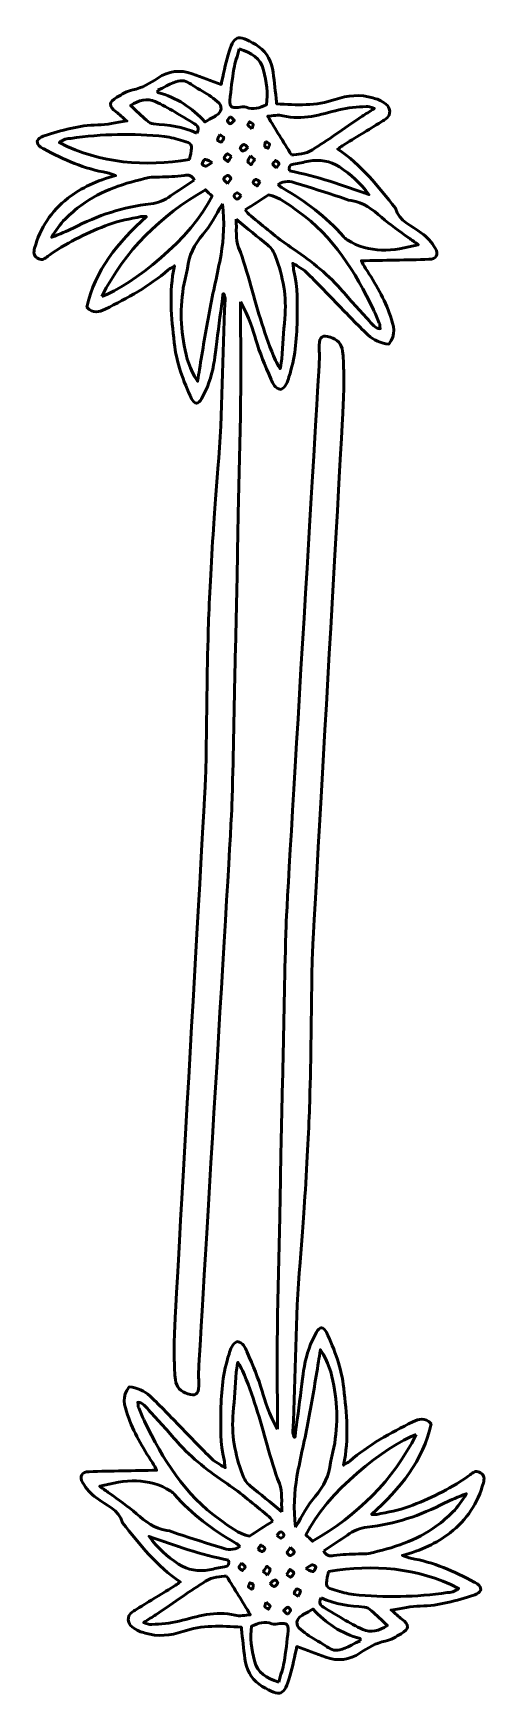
# Model space of a CAD drawing. Header units: centimetres. Extents: x -8.1 to 8.1, y -29.8 to 29.8.
import ezdxf

# ---------------------------------------------------------------- set-up
doc = ezdxf.new("R2010")
doc.units = ezdxf.units.CM
doc.header["$MEASUREMENT"] = 0
doc.layers.add('Layer 1', color=7, linetype='Continuous')

msp = doc.modelspace()

# ---------------------------------------------------------------- linework, layer by layer
at = {"layer": 'Layer 1', "lineweight": 53}
for points, knots in [([(-0.66116, 20.19698), (-0.66013, 18.95926), (-0.64694, 17.72143), (-0.66133, 16.48389), (-0.66133, 16.48389), (-0.67682, 15.14622), (-0.71954, 13.80891), (-0.74755, 12.47139), (-0.74755, 12.47139), (-0.76568, 11.60458), (-0.77655, 10.73763), (-0.79461, 9.87082), (-0.79461, 9.87082), (-0.81472, 8.90576), (-0.84019, 7.94084), (-0.86175, 6.97582), (-0.86175, 6.97582), (-0.89766, 5.36677), (-0.92415, 3.75746), (-0.97086, 2.14869), (-0.97086, 2.14869), (-0.99495, 1.3203), (-2.12293, -17.22498), (-2.1624, -18.05299), (-2.1624, -18.05299), (-2.17182, -18.25033), (-2.15951, -18.44859), (-2.15986, -18.64646), (-2.15986, -18.64646), (-2.16043, -18.94347), (-2.27776, -19.02288), (-2.55744, -18.92925), (-2.55744, -18.92925), (-2.80234, -18.84727), (-2.96924, -18.69539), (-2.99817, -18.43279), (-2.99817, -18.43279), (-3.02367, -18.20115), (-3.03256, -17.96716), (-3.03754, -17.73393), (-3.03754, -17.73393), (-3.04361, -17.44977), (-3.04269, -17.16522), (-3.03644, -16.88102), (-3.03644, -16.88102), (-3.01679, -15.98973), (-1.92163, 2.6194), (-1.90569, 3.51077), (-1.90569, 3.51077), (-1.87813, 5.04655), (-1.87097, 6.58286), (-1.82942, 8.11822), (-1.82942, 8.11822), (-1.80461, 9.03424), (-1.76105, 10.0149), (-1.67677, 11.38392), (-1.67677, 11.38392), (-1.59672, 12.68398), (-1.55668, 13.33404), (-1.47628, 14.22361), (-1.47628, 14.22361), (-1.29425, 16.23712), (-1.32671, 18.26443), (-1.2178, 20.2832), (-1.2178, 20.2832), (-1.2171, 20.29667), (-1.21424, 20.34296), (-1.23167, 20.39842), (-1.23167, 20.39842), (-1.24126, 20.42907), (-1.25679, 20.46047), (-1.28095, 20.49314), (-1.28095, 20.49314), (-1.32815, 20.29121), (-1.58603, 18.13517), (-1.62646, 17.9319), (-1.62646, 17.9319), (-1.71162, 17.50384), (-1.84349, 17.09268), (-2.06422, 16.71489), (-2.06422, 16.71489), (-2.10299, 16.64856), (-2.1824, 16.56143), (-2.24058, 16.56326), (-2.24058, 16.56326), (-2.30203, 16.56513), (-2.38441, 16.65065), (-2.41665, 16.71898), (-2.41665, 16.71898), (-2.71909, 17.35952), (-2.95735, 18.01533), (-3.03997, 18.7308), (-3.03997, 18.7308), (-3.1439, 19.63035), (-3.24046, 20.52439), (-3.0338, 21.48684), (-3.0338, 21.48684), (-3.14394, 21.41629), (-3.20451, 21.3875), (-3.25294, 21.34492), (-3.25294, 21.34492), (-3.92978, 20.75003), (-4.71761, 20.33273), (-5.51608, 19.93412), (-5.51608, 19.93412), (-5.73181, 19.82646), (-5.96055, 19.75548), (-6.17391, 20.00454), (-6.17391, 20.00454), (-5.88428, 21.32516), (-5.07465, 22.31883), (-4.03597, 23.24847), (-4.03597, 23.24847), (-4.14935, 23.25168), (-4.19126, 23.26135), (-4.22887, 23.2526), (-4.22887, 23.2526), (-4.61477, 23.16278), (-5.01489, 23.1092), (-5.38217, 22.96967), (-5.38217, 22.96967), (-6.11062, 22.69292), (-6.8166, 22.35997), (-7.45925, 21.90943), (-7.45925, 21.90943), (-7.50995, 21.87387), (-7.56138, 21.83877), (-7.60859, 21.79891), (-7.60859, 21.79891), (-7.71389, 21.70994), (-7.82417, 21.68239), (-7.94923, 21.75696), (-7.94923, 21.75696), (-8.09824, 21.84579), (-8.08399, 21.98048), (-8.04779, 22.11729), (-8.04779, 22.11729), (-7.85415, 22.84969), (-7.4553, 23.44292), (-6.85368, 23.90647), (-6.85368, 23.90647), (-6.36564, 24.28246), (-5.82416, 24.54394), (-5.14299, 24.71716), (-5.14299, 24.71716), (-5.29539, 24.77177), (-5.36386, 24.80838), (-5.43639, 24.82045), (-5.43639, 24.82045), (-6.25487, 24.95641), (-6.99966, 25.28746), (-7.72289, 25.67664), (-7.72289, 25.67664), (-7.76649, 25.70014), (-7.81217, 25.72208), (-7.85038, 25.75284), (-7.85038, 25.75284), (-8.00087, 25.87406), (-7.98659, 25.99947), (-7.81249, 26.09782), (-7.81249, 26.09782), (-7.78035, 26.11599), (-7.74546, 26.13074), (-7.71015, 26.1415), (-7.71015, 26.1415), (-7.08182, 26.33334), (-6.45631, 26.52419), (-5.78709, 26.53407), (-5.78709, 26.53407), (-5.45929, 26.53894), (-5.13258, 26.61916), (-4.74022, 26.6744), (-4.74022, 26.6744), (-4.8916, 26.80271), (-5.00434, 26.90805), (-5.12697, 27.00023), (-5.12697, 27.00023), (-5.39843, 27.20431), (-5.3978, 27.34913), (-5.09949, 27.52206), (-5.09949, 27.52206), (-4.91798, 27.62726), (-4.72988, 27.74769), (-4.52993, 27.78844), (-4.52993, 27.78844), (-4.19035, 27.85765), (-3.90714, 28.02568), (-3.63172, 28.21015), (-3.63172, 28.21015), (-3.23971, 28.47272), (-2.83, 28.51707), (-2.39382, 28.36379), (-2.39382, 28.36379), (-2.04718, 28.24197), (-1.70393, 28.11035), (-1.35701, 27.98229), (-1.35701, 27.98229), (-1.2776, 28.32999), (-1.21502, 28.69568), (-1.10908, 29.04839), (-1.10908, 29.04839), (-0.90496, 29.72815), (-0.78519, 29.81621), (-0.11858, 29.40959), (-0.11858, 29.40959), (0.20029, 29.21511), (0.41485, 28.92054), (0.48209, 28.54991), (0.48209, 28.54991), (0.54591, 28.19816), (0.57304, 27.83973), (0.61512, 27.4841), (0.61512, 27.4841), (0.62204, 27.42557), (0.62303, 27.36634), (0.62786, 27.29), (0.62786, 27.29), (1.34915, 27.238), (2.04789, 27.20971), (2.73412, 27.44356), (2.73412, 27.44356), (3.17583, 27.59409), (3.62943, 27.63798), (4.08663, 27.4992), (4.08663, 27.4992), (4.15775, 27.47764), (4.23191, 27.46141), (4.29802, 27.42907), (4.29802, 27.42907), (4.47638, 27.34179), (4.67143, 27.25903), (4.68858, 27.02379), (4.68858, 27.02379), (4.70403, 26.81139), (4.52517, 26.73162), (4.38156, 26.64177), (4.38156, 26.64177), (3.92055, 26.35341), (3.45481, 26.07267), (2.99147, 25.78805), (2.99147, 25.78805), (2.93993, 25.75637), (2.89223, 25.71834), (2.82439, 25.67022), (2.82439, 25.67022), (3.67268, 25.1014), (4.27766, 24.32141), (4.89516, 23.55352), (4.89516, 23.55352), (5.02657, 23.06281), (5.4872, 22.92579), (5.83454, 22.66089), (5.83454, 22.66089), (6.02561, 22.51519), (6.19737, 22.32321), (6.32321, 22.11849), (6.32321, 22.11849), (6.4615, 21.89345), (6.35648, 21.72585), (6.09433, 21.71773), (6.09433, 21.71773), (5.29331, 21.6929), (4.49187, 21.68147), (3.67028, 21.66443), (3.67028, 21.66443), (3.71071, 21.59282), (3.76225, 21.4897), (3.82434, 21.39339), (3.82434, 21.39339), (4.17402, 20.85117), (4.50242, 20.29794), (4.71659, 19.68524), (4.71659, 19.68524), (4.83283, 19.35271), (4.92727, 19.01994), (4.66205, 18.68166), (4.66205, 18.68166), (4.37076, 18.70406), (4.11034, 18.81847), (3.90291, 19.01528), (3.90291, 19.01528), (3.52649, 19.37243), (3.17001, 19.75057), (2.80661, 20.12134), (2.80661, 20.12134), (2.43457, 20.50086), (2.07026, 20.88825), (1.68958, 21.25888), (1.68958, 21.25888), (1.56932, 21.376), (1.40739, 21.45022), (1.2128, 21.57803), (1.2128, 21.57803), (1.23136, 21.44645), (1.23601, 21.36954), (1.25358, 21.29571), (1.25358, 21.29571), (1.39272, 20.71017), (1.37666, 20.11482), (1.36767, 19.52014), (1.36767, 19.52014), (1.3573, 18.8361), (1.28946, 18.15986), (1.07363, 17.5056), (1.07363, 17.5056), (1.01584, 17.33041), (0.97379, 17.14432), (0.78096, 17.05546), (0.78096, 17.05546), (0.57307, 17.08862), (0.49962, 17.26353), (0.43644, 17.41515), (0.43644, 17.41515), (0.20766, 17.96411), (0.02108, 18.34285), (-0.11086, 18.83483), (-0.11086, 18.83483), (-0.20068, 19.1699), (-0.35967, 19.6434), (-0.66116, 20.19698)], [0, 0, 0, 0, 0.01234568, 0.01234568, 0.01234568, 0.01234568, 0.02469136, 0.02469136, 0.02469136, 0.02469136, 0.03703704, 0.03703704, 0.03703704, 0.03703704, 0.04938272, 0.04938272, 0.04938272, 0.04938272, 0.0617284, 0.0617284, 0.0617284, 0.0617284, 0.07407407, 0.07407407, 0.07407407, 0.07407407, 0.08641975, 0.08641975, 0.08641975, 0.08641975, 0.09876543, 0.09876543, 0.09876543, 0.09876543, 0.11111111, 0.11111111, 0.11111111, 0.11111111, 0.12345679, 0.12345679, 0.12345679, 0.12345679, 0.13580247, 0.13580247, 0.13580247, 0.13580247, 0.14814815, 0.14814815, 0.14814815, 0.14814815, 0.16049383, 0.16049383, 0.16049383, 0.16049383, 0.17283951, 0.17283951, 0.17283951, 0.17283951, 0.18518519, 0.18518519, 0.18518519, 0.18518519, 0.19753086, 0.19753086, 0.19753086, 0.19753086, 0.20987654, 0.20987654, 0.20987654, 0.20987654, 0.22222222, 0.22222222, 0.22222222, 0.22222222, 0.2345679, 0.2345679, 0.2345679, 0.2345679, 0.24691358, 0.24691358, 0.24691358, 0.24691358, 0.25925926, 0.25925926, 0.25925926, 0.25925926, 0.27160494, 0.27160494, 0.27160494, 0.27160494, 0.28395062, 0.28395062, 0.28395062, 0.28395062, 0.2962963, 0.2962963, 0.2962963, 0.2962963, 0.30864198, 0.30864198, 0.30864198, 0.30864198, 0.32098765, 0.32098765, 0.32098765, 0.32098765, 0.33333333, 0.33333333, 0.33333333, 0.33333333, 0.34567901, 0.34567901, 0.34567901, 0.34567901, 0.35802469, 0.35802469, 0.35802469, 0.35802469, 0.37037037, 0.37037037, 0.37037037, 0.37037037, 0.38271605, 0.38271605, 0.38271605, 0.38271605, 0.39506173, 0.39506173, 0.39506173, 0.39506173, 0.40740741, 0.40740741, 0.40740741, 0.40740741, 0.41975309, 0.41975309, 0.41975309, 0.41975309, 0.43209877, 0.43209877, 0.43209877, 0.43209877, 0.44444444, 0.44444444, 0.44444444, 0.44444444, 0.45679012, 0.45679012, 0.45679012, 0.45679012, 0.4691358, 0.4691358, 0.4691358, 0.4691358, 0.48148148, 0.48148148, 0.48148148, 0.48148148, 0.49382716, 0.49382716, 0.49382716, 0.49382716, 0.50617284, 0.50617284, 0.50617284, 0.50617284, 0.51851852, 0.51851852, 0.51851852, 0.51851852, 0.5308642, 0.5308642, 0.5308642, 0.5308642, 0.54320988, 0.54320988, 0.54320988, 0.54320988, 0.55555556, 0.55555556, 0.55555556, 0.55555556, 0.56790123, 0.56790123, 0.56790123, 0.56790123, 0.58024691, 0.58024691, 0.58024691, 0.58024691, 0.59259259, 0.59259259, 0.59259259, 0.59259259, 0.60493827, 0.60493827, 0.60493827, 0.60493827, 0.61728395, 0.61728395, 0.61728395, 0.61728395, 0.62962963, 0.62962963, 0.62962963, 0.62962963, 0.64197531, 0.64197531, 0.64197531, 0.64197531, 0.65432099, 0.65432099, 0.65432099, 0.65432099, 0.66666667, 0.66666667, 0.66666667, 0.66666667, 0.67901235, 0.67901235, 0.67901235, 0.67901235, 0.69135802, 0.69135802, 0.69135802, 0.69135802, 0.7037037, 0.7037037, 0.7037037, 0.7037037, 0.71604938, 0.71604938, 0.71604938, 0.71604938, 0.72839506, 0.72839506, 0.72839506, 0.72839506, 0.74074074, 0.74074074, 0.74074074, 0.74074074, 0.75308642, 0.75308642, 0.75308642, 0.75308642, 0.7654321, 0.7654321, 0.7654321, 0.7654321, 0.77777778, 0.77777778, 0.77777778, 0.77777778, 0.79012346, 0.79012346, 0.79012346, 0.79012346, 0.80246914, 0.80246914, 0.80246914, 0.80246914, 0.81481481, 0.81481481, 0.81481481, 0.81481481, 0.82716049, 0.82716049, 0.82716049, 0.82716049, 0.83950617, 0.83950617, 0.83950617, 0.83950617, 0.85185185, 0.85185185, 0.85185185, 0.85185185, 0.86419753, 0.86419753, 0.86419753, 0.86419753, 0.87654321, 0.87654321, 0.87654321, 0.87654321, 0.88888889, 0.88888889, 0.88888889, 0.88888889, 0.90123457, 0.90123457, 0.90123457, 0.90123457, 0.91358025, 0.91358025, 0.91358025, 0.91358025, 0.92592593, 0.92592593, 0.92592593, 0.92592593, 0.9382716, 0.9382716, 0.9382716, 0.9382716, 0.95061728, 0.95061728, 0.95061728, 0.95061728, 0.96296296, 0.96296296, 0.96296296, 0.96296296, 0.97530864, 0.97530864, 0.97530864, 0.97530864, 1, 1, 1, 1]), ([(-0.70723, 29.25614), (-0.77821, 28.9972), (-0.85857, 28.77505), (-0.89748, 28.54585), (-0.89748, 28.54585), (-0.9613, 28.17004), (-1.01284, 27.79077), (-1.04096, 27.41083), (-1.04096, 27.41083), (-1.05828, 27.17655), (-0.99651, 27.14254), (-0.75111, 27.15785), (-0.75111, 27.15785), (-0.65272, 27.16395), (-0.54022, 27.20131), (-0.45838, 27.16688), (-0.45838, 27.16688), (-0.20106, 27.05868), (0.01911, 27.14903), (0.26676, 27.2477), (0.26676, 27.2477), (0.3304, 27.67262), (0.26884, 28.08421), (0.16671, 28.49206), (0.16671, 28.49206), (0.05763, 28.92759), (-0.26192, 29.13019), (-0.70723, 29.25614)], [0, 0, 0, 0, 0.125, 0.125, 0.125, 0.125, 0.25, 0.25, 0.25, 0.25, 0.375, 0.375, 0.375, 0.375, 0.5, 0.5, 0.5, 0.5, 0.625, 0.625, 0.625, 0.625, 0.75, 0.75, 0.75, 0.75, 1, 1, 1, 1]), ([(-3.62414, 27.7786), (-3.62675, 27.75129), (-3.62936, 27.72399), (-3.63197, 27.69668), (-3.63197, 27.69668), (-2.95446, 27.51525), (-2.39379, 27.14575), (-1.93765, 26.64043), (-1.93765, 26.64043), (-1.7783, 26.73173), (-1.65825, 26.79562), (-1.54328, 26.86751), (-1.54328, 26.86751), (-1.32163, 27.00605), (-1.29259, 27.20406), (-1.49625, 27.37414), (-1.49625, 27.37414), (-1.6846, 27.53144), (-1.89595, 27.66564), (-2.11051, 27.78632), (-2.11051, 27.78632), (-2.65407, 28.09201), (-2.65753, 28.31429), (-3.45978, 27.85589), (-3.45978, 27.85589), (-3.51217, 27.82594), (-3.56924, 27.80417), (-3.62414, 27.7786)], [0, 0, 0, 0, 0.125, 0.125, 0.125, 0.125, 0.25, 0.25, 0.25, 0.25, 0.375, 0.375, 0.375, 0.375, 0.5, 0.5, 0.5, 0.5, 0.625, 0.625, 0.625, 0.625, 0.75, 0.75, 0.75, 0.75, 1, 1, 1, 1]), ([(-2.22834, 26.23735), (-2.10719, 26.45903), (-2.2525, 26.53488), (-2.3395, 26.58762), (-2.3395, 26.58762), (-2.79296, 26.86219), (-3.2449, 27.14459), (-3.72203, 27.37266), (-3.72203, 27.37266), (-4.0063, 27.50851), (-4.31025, 27.42028), (-4.60475, 27.23391), (-4.60475, 27.23391), (-4.39411, 27.03381), (-4.22058, 26.85891), (-4.03502, 26.6979), (-4.03502, 26.6979), (-3.96471, 26.6369), (-3.86928, 26.57661), (-3.78091, 26.56931), (-3.78091, 26.56931), (-3.25227, 26.52574), (-2.72653, 26.47544), (-2.22834, 26.23735)], [0, 0, 0, 0, 0.14285714, 0.14285714, 0.14285714, 0.14285714, 0.28571429, 0.28571429, 0.28571429, 0.28571429, 0.42857143, 0.42857143, 0.42857143, 0.42857143, 0.57142857, 0.57142857, 0.57142857, 0.57142857, 0.71428571, 0.71428571, 0.71428571, 0.71428571, 1, 1, 1, 1]), ([(-1.02861, 26.83876), (-1.07616, 26.77233), (-1.13434, 26.72665), (-1.13215, 26.68403), (-1.13215, 26.68403), (-1.13003, 26.64308), (-1.04501, 26.5661), (-1.03189, 26.57294), (-1.03189, 26.57294), (-0.97566, 26.6023), (-0.93248, 26.65673), (-0.88454, 26.70203), (-0.88454, 26.70203), (-0.92507, 26.74048), (-0.96557, 26.7789), (-1.02861, 26.83876)], [0, 0, 0, 0, 0.2, 0.2, 0.2, 0.2, 0.4, 0.4, 0.4, 0.4, 0.6, 0.6, 0.6, 0.6, 1, 1, 1, 1]), ([(1.16415, 25.45686), (1.3852, 25.46921), (1.66824, 25.48625), (1.91843, 25.64419), (1.91843, 25.64419), (2.19017, 25.81571), (2.45765, 25.99414), (2.72403, 26.17392), (2.72403, 26.17392), (3.05162, 26.39507), (3.3754, 26.6218), (3.70239, 26.84384), (3.70239, 26.84384), (3.82752, 26.92879), (3.95699, 27.00732), (4.14251, 27.12589), (4.14251, 27.12589), (3.99195, 27.16498), (3.92065, 27.20385), (3.85373, 27.1974), (3.85373, 27.1974), (3.52356, 27.16554), (3.18504, 27.15796), (2.86715, 27.07452), (2.86715, 27.07452), (2.2065, 26.9011), (1.56043, 26.68721), (0.86055, 26.86233), (0.86055, 26.86233), (0.69298, 26.90424), (0.50238, 26.85435), (0.30549, 26.84596), (0.30549, 26.84596), (0.5978, 26.37306), (0.86736, 25.93703), (1.16415, 25.45686)], [0, 0, 0, 0, 0.1, 0.1, 0.1, 0.1, 0.2, 0.2, 0.2, 0.2, 0.3, 0.3, 0.3, 0.3, 0.4, 0.4, 0.4, 0.4, 0.5, 0.5, 0.5, 0.5, 0.6, 0.6, 0.6, 0.6, 0.7, 0.7, 0.7, 0.7, 0.8, 0.8, 0.8, 0.8, 1, 1, 1, 1]), ([(-2.49821, 25.29314), (-2.4732, 25.40137), (-2.46089, 25.4491), (-2.45122, 25.49736), (-2.45122, 25.49736), (-2.38296, 25.83835), (-2.39516, 25.86809), (-2.73697, 25.96807), (-2.73697, 25.96807), (-2.95008, 26.03041), (-3.16768, 26.09045), (-3.38735, 26.11518), (-3.38735, 26.11518), (-4.51127, 26.24176), (-5.63398, 26.20888), (-6.75299, 26.05263), (-6.75299, 26.05263), (-6.87541, 26.03556), (-7.01426, 26.03739), (-7.16073, 25.90305), (-7.16073, 25.90305), (-5.65247, 25.12814), (-4.10783, 25.04573), (-2.49821, 25.29314)], [0, 0, 0, 0, 0.14285714, 0.14285714, 0.14285714, 0.14285714, 0.28571429, 0.28571429, 0.28571429, 0.28571429, 0.42857143, 0.42857143, 0.42857143, 0.42857143, 0.57142857, 0.57142857, 0.57142857, 0.57142857, 0.71428571, 0.71428571, 0.71428571, 0.71428571, 1, 1, 1, 1]), ([(-0.25497, 26.3973), (-0.22936, 26.47441), (-0.1926, 26.53033), (-0.20727, 26.55291), (-0.20727, 26.55291), (-0.23415, 26.59429), (-0.29134, 26.61602), (-0.3359, 26.64593), (-0.3359, 26.64593), (-0.36017, 26.60702), (-0.41308, 26.55509), (-0.40261, 26.53195), (-0.40261, 26.53195), (-0.38225, 26.48708), (-0.32619, 26.4584), (-0.25497, 26.3973)], [0, 0, 0, 0, 0.2, 0.2, 0.2, 0.2, 0.4, 0.4, 0.4, 0.4, 0.6, 0.6, 0.6, 0.6, 1, 1, 1, 1]), ([(-1.40996, 26.18859), (-1.4457, 26.10043), (-1.48592, 26.04282), (-1.48429, 25.98638), (-1.48429, 25.98638), (-1.48355, 25.96123), (-1.37497, 25.90704), (-1.35662, 25.92083), (-1.35662, 25.92083), (-1.31016, 25.95583), (-1.2715, 26.01933), (-1.26222, 26.07666), (-1.26222, 26.07666), (-1.25844, 26.09997), (-1.33898, 26.13691), (-1.40996, 26.18859)], [0, 0, 0, 0, 0.2, 0.2, 0.2, 0.2, 0.4, 0.4, 0.4, 0.4, 0.6, 0.6, 0.6, 0.6, 1, 1, 1, 1]), ([(-0.39114, 25.72219), (-0.46011, 25.77701), (-0.51578, 25.84717), (-0.54308, 25.83747), (-0.54308, 25.83747), (-0.59674, 25.81846), (-0.64994, 25.76106), (-0.67153, 25.70691), (-0.67153, 25.70691), (-0.68021, 25.68507), (-0.59769, 25.59233), (-0.57003, 25.59794), (-0.57003, 25.59794), (-0.51398, 25.60926), (-0.46702, 25.66563), (-0.39114, 25.72219)], [0, 0, 0, 0, 0.2, 0.2, 0.2, 0.2, 0.4, 0.4, 0.4, 0.4, 0.6, 0.6, 0.6, 0.6, 1, 1, 1, 1]), ([(0.23575, 25.94327), (0.22195, 25.85321), (0.19874, 25.79694), (0.2119, 25.75111), (0.2119, 25.75111), (0.21945, 25.72465), (0.2857, 25.71506), (0.32556, 25.69784), (0.32556, 25.69784), (0.34391, 25.74713), (0.3777, 25.79747), (0.37446, 25.8453), (0.37446, 25.8453), (0.37269, 25.87176), (0.30888, 25.89399), (0.23575, 25.94327)], [0, 0, 0, 0, 0.2, 0.2, 0.2, 0.2, 0.4, 0.4, 0.4, 0.4, 0.6, 0.6, 0.6, 0.6, 1, 1, 1, 1]), ([(-1.68185, 25.19157), (-1.85337, 25.26389), (-1.92558, 25.31392), (-1.94453, 25.2985), (-1.94453, 25.2985), (-1.99187, 25.25991), (-2.02792, 25.19429), (-2.04034, 25.13375), (-2.04034, 25.13375), (-2.04422, 25.11488), (-1.95179, 25.04764), (-1.91419, 25.05526), (-1.91419, 25.05526), (-1.84924, 25.06849), (-1.79269, 25.12296), (-1.68185, 25.19157)], [0, 0, 0, 0, 0.2, 0.2, 0.2, 0.2, 0.4, 0.4, 0.4, 0.4, 0.6, 0.6, 0.6, 0.6, 1, 1, 1, 1]), ([(-0.9849, 25.40655), (-1.05182, 25.44716), (-1.11825, 25.50808), (-1.13815, 25.49549), (-1.13815, 25.49549), (-1.18934, 25.46311), (-1.25107, 25.39699), (-1.24924, 25.34651), (-1.24924, 25.34651), (-1.24765, 25.30354), (-1.16337, 25.26361), (-1.11571, 25.22233), (-1.11571, 25.22233), (-1.07712, 25.2767), (-1.03849, 25.3311), (-0.9849, 25.40655)], [0, 0, 0, 0, 0.2, 0.2, 0.2, 0.2, 0.4, 0.4, 0.4, 0.4, 0.6, 0.6, 0.6, 0.6, 1, 1, 1, 1]), ([(-0.31021, 25.42381), (-0.35159, 25.33741), (-0.40119, 25.27913), (-0.39908, 25.22279), (-0.39908, 25.22279), (-0.39763, 25.18339), (-0.32549, 25.14663), (-0.28488, 25.1087), (-0.28488, 25.1087), (-0.24206, 25.17065), (-0.18868, 25.22872), (-0.16363, 25.29719), (-0.16363, 25.29719), (-0.15721, 25.31476), (-0.24026, 25.36503), (-0.31021, 25.42381)], [0, 0, 0, 0, 0.2, 0.2, 0.2, 0.2, 0.4, 0.4, 0.4, 0.4, 0.6, 0.6, 0.6, 0.6, 1, 1, 1, 1]), ([(0.62006, 24.98051), (0.66733, 25.05653), (0.72519, 25.10881), (0.71732, 25.14783), (0.71732, 25.14783), (0.70861, 25.19111), (0.63982, 25.22223), (0.5972, 25.25867), (0.5972, 25.25867), (0.56288, 25.21546), (0.50238, 25.17256), (0.50185, 25.12895), (0.50185, 25.12895), (0.50135, 25.08803), (0.56429, 25.04637), (0.62006, 24.98051)], [0, 0, 0, 0, 0.2, 0.2, 0.2, 0.2, 0.4, 0.4, 0.4, 0.4, 0.6, 0.6, 0.6, 0.6, 1, 1, 1, 1]), ([(1.09123, 24.88307), (2.0904, 24.70615), (3.0095, 24.35743), (3.94125, 24.04028), (3.94125, 24.04028), (3.64531, 24.43733), (3.29324, 24.76496), (2.88659, 25.02665), (2.88659, 25.02665), (2.55198, 25.24198), (2.17616, 25.30806), (1.78176, 25.23549), (1.78176, 25.23549), (1.60064, 25.20219), (1.42256, 25.14917), (1.24046, 25.12504), (1.24046, 25.12504), (1.08386, 25.10429), (1.06283, 25.02079), (1.09123, 24.88307)], [0, 0, 0, 0, 0.16666667, 0.16666667, 0.16666667, 0.16666667, 0.33333333, 0.33333333, 0.33333333, 0.33333333, 0.5, 0.5, 0.5, 0.5, 0.66666667, 0.66666667, 0.66666667, 0.66666667, 1, 1, 1, 1]), ([(-2.32059, 24.55008), (-2.3982, 24.72538), (-2.50975, 24.75293), (-2.68589, 24.72576), (-2.68589, 24.72576), (-2.97788, 24.68075), (-3.27669, 24.67952), (-3.57274, 24.66191), (-3.57274, 24.66191), (-3.696, 24.65461), (-3.82367, 24.67133), (-3.94238, 24.64533), (-3.94238, 24.64533), (-4.8063, 24.45628), (-5.6427, 24.1949), (-6.36748, 23.66221), (-6.36748, 23.66221), (-6.78146, 23.3579), (-7.15837, 23.01867), (-7.43255, 22.50789), (-7.43255, 22.50789), (-7.1414, 22.63203), (-6.89654, 22.71811), (-6.66871, 22.83682), (-6.66871, 22.83682), (-5.79182, 23.29359), (-4.86821, 23.59405), (-3.88449, 23.70567), (-3.88449, 23.70567), (-3.62096, 23.73555), (-3.38629, 23.82996), (-3.16877, 23.98818), (-3.16877, 23.98818), (-2.89939, 24.18407), (-2.61364, 24.3575), (-2.32059, 24.55008)], [0, 0, 0, 0, 0.1, 0.1, 0.1, 0.1, 0.2, 0.2, 0.2, 0.2, 0.3, 0.3, 0.3, 0.3, 0.4, 0.4, 0.4, 0.4, 0.5, 0.5, 0.5, 0.5, 0.6, 0.6, 0.6, 0.6, 0.7, 0.7, 0.7, 0.7, 0.8, 0.8, 0.8, 0.8, 1, 1, 1, 1]), ([(-1.12936, 24.42396), (-1.07542, 24.50704), (-1.01863, 24.55897), (-1.01333, 24.61573), (-1.01333, 24.61573), (-1.01005, 24.65094), (-1.09525, 24.73201), (-1.12252, 24.72467), (-1.12252, 24.72467), (-1.18013, 24.70922), (-1.26038, 24.65359), (-1.26631, 24.60624), (-1.26631, 24.60624), (-1.27199, 24.56123), (-1.19487, 24.50581), (-1.12936, 24.42396)], [0, 0, 0, 0, 0.2, 0.2, 0.2, 0.2, 0.4, 0.4, 0.4, 0.4, 0.6, 0.6, 0.6, 0.6, 1, 1, 1, 1]), ([(0.04235, 24.49949), (-0.02644, 24.53816), (-0.08073, 24.59241), (-0.11516, 24.5819), (-0.11516, 24.5819), (-0.15746, 24.56895), (-0.2198, 24.48048), (-0.20921, 24.46238), (-0.20921, 24.46238), (-0.18011, 24.41282), (-0.11731, 24.38304), (-0.06789, 24.34543), (-0.06789, 24.34543), (-0.03642, 24.38939), (-0.00499, 24.43331), (0.04235, 24.49949)], [0, 0, 0, 0, 0.2, 0.2, 0.2, 0.2, 0.4, 0.4, 0.4, 0.4, 0.6, 0.6, 0.6, 0.6, 1, 1, 1, 1]), ([(0.67372, 24.38502), (0.75666, 24.32984), (0.80513, 24.29396), (0.85685, 24.26373), (0.85685, 24.26373), (1.66298, 23.79203), (2.41235, 23.24942), (3.02675, 22.5366), (3.02675, 22.5366), (3.06633, 22.49071), (3.11311, 22.4476), (3.16426, 22.41556), (3.16426, 22.41556), (3.96295, 21.91536), (4.80104, 22.00228), (5.71393, 22.24246), (5.71393, 22.24246), (5.56812, 22.34557), (5.46822, 22.41309), (5.37163, 22.48513), (5.37163, 22.48513), (5.04453, 22.72897), (4.70579, 22.95934), (4.39577, 23.22339), (4.39577, 23.22339), (4.07125, 23.49983), (3.75368, 23.76582), (3.3083, 23.82114), (3.3083, 23.82114), (3.17562, 23.83761), (3.04922, 23.90326), (2.91936, 23.94468), (2.91936, 23.94468), (2.38857, 24.11391), (1.85909, 24.28754), (1.32586, 24.44873), (1.32586, 24.44873), (1.12722, 24.50877), (0.91809, 24.56162), (0.67372, 24.38502)], [0, 0, 0, 0, 0.09090909, 0.09090909, 0.09090909, 0.09090909, 0.18181818, 0.18181818, 0.18181818, 0.18181818, 0.27272727, 0.27272727, 0.27272727, 0.27272727, 0.36363636, 0.36363636, 0.36363636, 0.36363636, 0.45454545, 0.45454545, 0.45454545, 0.45454545, 0.54545455, 0.54545455, 0.54545455, 0.54545455, 0.63636364, 0.63636364, 0.63636364, 0.63636364, 0.72727273, 0.72727273, 0.72727273, 0.72727273, 0.81818182, 0.81818182, 0.81818182, 0.81818182, 1, 1, 1, 1]), ([(-5.6409, 20.38815), (-4.58267, 20.7586), (-2.38127, 22.49353), (-1.68523, 23.9837), (-1.68523, 23.9837), (-1.75424, 24.05037), (-1.82952, 24.12322), (-1.9217, 24.21237), (-1.9217, 24.21237), (-3.53351, 23.27479), (-4.80143, 22.04081), (-5.6409, 20.38815)], [0, 0, 0, 0, 0.25, 0.25, 0.25, 0.25, 0.5, 0.5, 0.5, 0.5, 1, 1, 1, 1]), ([(-0.63512, 24.00642), (-0.70917, 24.05122), (-0.76237, 24.1083), (-0.79927, 24.0992), (-0.79927, 24.0992), (-0.84195, 24.08868), (-0.89872, 24.01841), (-0.89649, 23.97692), (-0.89649, 23.97692), (-0.89448, 23.93911), (-0.82121, 23.8768), (-0.78022, 23.87747), (-0.78022, 23.87747), (-0.73993, 23.87815), (-0.7007, 23.94447), (-0.63512, 24.00642)], [0, 0, 0, 0, 0.2, 0.2, 0.2, 0.2, 0.4, 0.4, 0.4, 0.4, 0.6, 0.6, 0.6, 0.6, 1, 1, 1, 1]), ([(-0.49482, 23.48833), (-0.42935, 23.41636), (-0.37237, 23.33441), (-0.29758, 23.27468), (-0.29758, 23.27468), (0.17574, 22.89658), (0.63132, 22.49067), (1.13438, 22.15673), (1.13438, 22.15673), (1.78917, 21.72211), (2.3987, 21.24487), (2.92211, 20.65873), (2.92211, 20.65873), (3.26854, 20.27075), (3.61261, 19.88054), (3.96556, 19.49862), (3.96556, 19.49862), (4.06603, 19.38989), (4.15324, 19.24416), (4.34691, 19.23298), (4.34691, 19.23298), (4.33552, 19.31405), (4.33827, 19.37864), (4.31643, 19.43343), (4.31643, 19.43343), (4.25237, 19.59415), (4.18298, 19.75311), (4.10773, 19.9089), (4.10773, 19.9089), (3.44994, 21.27076), (2.67016, 22.53925), (1.40291, 23.43389), (1.40291, 23.43389), (1.06118, 23.67512), (0.73577, 23.94574), (0.34363, 24.02758), (0.34363, 24.02758), (0.05601, 23.84259), (-0.20219, 23.6765), (-0.49482, 23.48833)], [0, 0, 0, 0, 0.09090909, 0.09090909, 0.09090909, 0.09090909, 0.18181818, 0.18181818, 0.18181818, 0.18181818, 0.27272727, 0.27272727, 0.27272727, 0.27272727, 0.36363636, 0.36363636, 0.36363636, 0.36363636, 0.45454545, 0.45454545, 0.45454545, 0.45454545, 0.54545455, 0.54545455, 0.54545455, 0.54545455, 0.63636364, 0.63636364, 0.63636364, 0.63636364, 0.72727273, 0.72727273, 0.72727273, 0.72727273, 0.81818182, 0.81818182, 0.81818182, 0.81818182, 1, 1, 1, 1]), ([(-1.30741, 23.70511), (-1.57122, 23.28438), (-1.75029, 22.91217), (-2.00933, 22.60811), (-2.00933, 22.60811), (-2.31886, 22.24482), (-2.5204, 21.85765), (-2.5699, 21.38665), (-2.5699, 21.38665), (-2.57762, 21.31324), (-2.59879, 21.24099), (-2.61664, 21.16895), (-2.61664, 21.16895), (-2.82541, 20.32659), (-2.84746, 19.47812), (-2.68264, 18.6274), (-2.68264, 18.6274), (-2.59946, 18.19796), (-2.49602, 17.77191), (-2.20417, 17.34738), (-2.20417, 17.34738), (-2.175, 17.53136), (-2.15729, 17.64961), (-2.13735, 17.7675), (-2.13735, 17.7675), (-2.01981, 18.4623), (-1.91193, 19.15893), (-1.78101, 19.85122), (-1.78101, 19.85122), (-1.65225, 20.53187), (-1.48549, 21.2055), (-1.36251, 21.88707), (-1.36251, 21.88707), (-1.25926, 22.45952), (-1.23855, 23.04002), (-1.30741, 23.70511)], [0, 0, 0, 0, 0.1, 0.1, 0.1, 0.1, 0.2, 0.2, 0.2, 0.2, 0.3, 0.3, 0.3, 0.3, 0.4, 0.4, 0.4, 0.4, 0.5, 0.5, 0.5, 0.5, 0.6, 0.6, 0.6, 0.6, 0.7, 0.7, 0.7, 0.7, 0.8, 0.8, 0.8, 0.8, 1, 1, 1, 1]), ([(-0.81701, 23.15566), (-0.79973, 22.77099), (-0.84982, 22.46128), (-0.73146, 22.14548), (-0.73146, 22.14548), (-0.56255, 21.69477), (-0.42137, 21.23221), (-0.29406, 20.76767), (-0.29406, 20.76767), (-0.04542, 19.86043), (0.21913, 18.95936), (0.5929, 18.09414), (0.5929, 18.09414), (0.62825, 18.0123), (0.67827, 17.9368), (0.75521, 17.79707), (0.75521, 17.79707), (0.78724, 17.96721), (0.81434, 18.06211), (0.82171, 18.15849), (0.82171, 18.15849), (0.85861, 18.63911), (0.87978, 19.12115), (0.92631, 19.60079), (0.92631, 19.60079), (1.00096, 20.37012), (0.8644, 21.10298), (0.59068, 21.81852), (0.59068, 21.81852), (0.52756, 21.98341), (0.45203, 22.12466), (0.30623, 22.23801), (0.30623, 22.23801), (-0.05417, 22.51822), (-0.40194, 22.81463), (-0.81701, 23.15566)], [0, 0, 0, 0, 0.1, 0.1, 0.1, 0.1, 0.2, 0.2, 0.2, 0.2, 0.3, 0.3, 0.3, 0.3, 0.4, 0.4, 0.4, 0.4, 0.5, 0.5, 0.5, 0.5, 0.6, 0.6, 0.6, 0.6, 0.7, 0.7, 0.7, 0.7, 0.8, 0.8, 0.8, 0.8, 1, 1, 1, 1]), ([(0.66116, -20.19698), (0.66013, -18.95926), (0.64694, -17.72143), (0.66133, -16.48389), (0.66133, -16.48389), (0.67682, -15.14622), (0.71954, -13.80891), (0.74755, -12.47139), (0.74755, -12.47139), (0.76568, -11.60458), (0.77655, -10.73763), (0.79461, -9.87082), (0.79461, -9.87082), (0.81472, -8.90576), (0.84019, -7.94084), (0.86175, -6.97582), (0.86175, -6.97582), (0.89766, -5.36677), (0.92415, -3.75746), (0.97086, -2.14869), (0.97086, -2.14869), (0.99495, -1.3203), (2.12293, 17.22498), (2.1624, 18.05299), (2.1624, 18.05299), (2.17182, 18.25033), (2.15951, 18.44859), (2.15986, 18.64646), (2.15986, 18.64646), (2.16043, 18.94347), (2.27776, 19.02288), (2.55744, 18.92925), (2.55744, 18.92925), (2.80234, 18.84727), (2.96924, 18.69539), (2.99817, 18.43279), (2.99817, 18.43279), (3.02367, 18.20115), (3.03256, 17.96716), (3.03754, 17.73393), (3.03754, 17.73393), (3.04361, 17.44977), (3.04269, 17.16522), (3.03644, 16.88102), (3.03644, 16.88102), (3.01679, 15.98973), (1.92163, -2.6194), (1.90569, -3.51077), (1.90569, -3.51077), (1.87813, -5.04655), (1.87097, -6.58286), (1.82942, -8.11822), (1.82942, -8.11822), (1.80461, -9.03424), (1.76105, -10.0149), (1.67677, -11.38392), (1.67677, -11.38392), (1.59672, -12.68398), (1.55668, -13.33404), (1.47628, -14.22361), (1.47628, -14.22361), (1.29425, -16.23712), (1.32671, -18.26443), (1.2178, -20.2832), (1.2178, -20.2832), (1.2171, -20.29667), (1.21424, -20.34296), (1.23167, -20.39842), (1.23167, -20.39842), (1.24126, -20.42907), (1.25679, -20.46047), (1.28095, -20.49314), (1.28095, -20.49314), (1.32815, -20.29121), (1.58603, -18.13517), (1.62646, -17.9319), (1.62646, -17.9319), (1.71162, -17.50384), (1.84349, -17.09268), (2.06422, -16.71489), (2.06422, -16.71489), (2.10299, -16.64856), (2.1824, -16.56143), (2.24058, -16.56326), (2.24058, -16.56326), (2.30203, -16.56513), (2.38441, -16.65065), (2.41665, -16.71898), (2.41665, -16.71898), (2.71909, -17.35952), (2.95735, -18.01533), (3.03997, -18.7308), (3.03997, -18.7308), (3.1439, -19.63035), (3.24046, -20.52439), (3.0338, -21.48684), (3.0338, -21.48684), (3.14394, -21.41629), (3.20451, -21.3875), (3.25294, -21.34492), (3.25294, -21.34492), (3.92978, -20.75003), (4.71761, -20.33273), (5.51608, -19.93412), (5.51608, -19.93412), (5.73181, -19.82646), (5.96055, -19.75548), (6.17391, -20.00454), (6.17391, -20.00454), (5.88428, -21.32516), (5.07465, -22.31883), (4.03597, -23.24847), (4.03597, -23.24847), (4.14935, -23.25168), (4.19126, -23.26135), (4.22887, -23.2526), (4.22887, -23.2526), (4.61477, -23.16278), (5.01489, -23.1092), (5.38217, -22.96967), (5.38217, -22.96967), (6.11062, -22.69292), (6.8166, -22.35997), (7.45925, -21.90943), (7.45925, -21.90943), (7.50995, -21.87387), (7.56138, -21.83877), (7.60859, -21.79891), (7.60859, -21.79891), (7.71389, -21.70994), (7.82417, -21.68239), (7.94923, -21.75696), (7.94923, -21.75696), (8.09824, -21.84579), (8.08399, -21.98048), (8.04779, -22.11729), (8.04779, -22.11729), (7.85415, -22.84969), (7.4553, -23.44292), (6.85368, -23.90647), (6.85368, -23.90647), (6.36564, -24.28246), (5.82416, -24.54394), (5.14299, -24.71716), (5.14299, -24.71716), (5.29539, -24.77177), (5.36386, -24.80838), (5.43639, -24.82045), (5.43639, -24.82045), (6.25487, -24.95641), (6.99966, -25.28746), (7.72289, -25.67664), (7.72289, -25.67664), (7.76649, -25.70014), (7.81217, -25.72208), (7.85038, -25.75284), (7.85038, -25.75284), (8.00087, -25.87406), (7.98659, -25.99947), (7.81249, -26.09782), (7.81249, -26.09782), (7.78035, -26.11599), (7.74546, -26.13074), (7.71015, -26.1415), (7.71015, -26.1415), (7.08182, -26.33334), (6.45631, -26.52419), (5.78709, -26.53407), (5.78709, -26.53407), (5.45929, -26.53894), (5.13258, -26.61916), (4.74022, -26.6744), (4.74022, -26.6744), (4.8916, -26.80271), (5.00434, -26.90805), (5.12697, -27.00023), (5.12697, -27.00023), (5.39843, -27.20431), (5.3978, -27.34913), (5.09949, -27.52206), (5.09949, -27.52206), (4.91798, -27.62726), (4.72988, -27.74769), (4.52993, -27.78844), (4.52993, -27.78844), (4.19035, -27.85765), (3.90714, -28.02568), (3.63172, -28.21015), (3.63172, -28.21015), (3.23971, -28.47272), (2.83, -28.51707), (2.39382, -28.36379), (2.39382, -28.36379), (2.04718, -28.24197), (1.70393, -28.11035), (1.35701, -27.98229), (1.35701, -27.98229), (1.2776, -28.32999), (1.21502, -28.69568), (1.10908, -29.04839), (1.10908, -29.04839), (0.90496, -29.72815), (0.78519, -29.81621), (0.11858, -29.40959), (0.11858, -29.40959), (-0.20029, -29.21511), (-0.41485, -28.92054), (-0.48209, -28.54991), (-0.48209, -28.54991), (-0.54591, -28.19816), (-0.57304, -27.83973), (-0.61512, -27.4841), (-0.61512, -27.4841), (-0.62204, -27.42557), (-0.62303, -27.36634), (-0.62786, -27.29), (-0.62786, -27.29), (-1.34915, -27.238), (-2.04789, -27.20971), (-2.73412, -27.44356), (-2.73412, -27.44356), (-3.17583, -27.59409), (-3.62943, -27.63798), (-4.08663, -27.4992), (-4.08663, -27.4992), (-4.15775, -27.47764), (-4.23191, -27.46141), (-4.29802, -27.42907), (-4.29802, -27.42907), (-4.47638, -27.34179), (-4.67143, -27.25903), (-4.68858, -27.02379), (-4.68858, -27.02379), (-4.70403, -26.81139), (-4.52517, -26.73162), (-4.38156, -26.64177), (-4.38156, -26.64177), (-3.92055, -26.35341), (-3.45481, -26.07267), (-2.99147, -25.78805), (-2.99147, -25.78805), (-2.93993, -25.75637), (-2.89223, -25.71834), (-2.82439, -25.67022), (-2.82439, -25.67022), (-3.67268, -25.1014), (-4.27766, -24.32141), (-4.89516, -23.55352), (-4.89516, -23.55352), (-5.02657, -23.06281), (-5.4872, -22.92579), (-5.83454, -22.66089), (-5.83454, -22.66089), (-6.02561, -22.51519), (-6.19737, -22.32321), (-6.32321, -22.11849), (-6.32321, -22.11849), (-6.4615, -21.89345), (-6.35648, -21.72585), (-6.09433, -21.71773), (-6.09433, -21.71773), (-5.29331, -21.6929), (-4.49187, -21.68147), (-3.67028, -21.66443), (-3.67028, -21.66443), (-3.71071, -21.59282), (-3.76225, -21.4897), (-3.82434, -21.39339), (-3.82434, -21.39339), (-4.17402, -20.85117), (-4.50242, -20.29794), (-4.71659, -19.68524), (-4.71659, -19.68524), (-4.83283, -19.35271), (-4.92727, -19.01994), (-4.66205, -18.68166), (-4.66205, -18.68166), (-4.37076, -18.70406), (-4.11034, -18.81847), (-3.90291, -19.01528), (-3.90291, -19.01528), (-3.52649, -19.37243), (-3.17001, -19.75057), (-2.80661, -20.12134), (-2.80661, -20.12134), (-2.43457, -20.50086), (-2.07026, -20.88825), (-1.68958, -21.25888), (-1.68958, -21.25888), (-1.56932, -21.376), (-1.40739, -21.45022), (-1.2128, -21.57803), (-1.2128, -21.57803), (-1.23136, -21.44645), (-1.23601, -21.36954), (-1.25358, -21.29571), (-1.25358, -21.29571), (-1.39272, -20.71017), (-1.37666, -20.11482), (-1.36767, -19.52014), (-1.36767, -19.52014), (-1.3573, -18.8361), (-1.28946, -18.15986), (-1.07363, -17.5056), (-1.07363, -17.5056), (-1.01584, -17.33041), (-0.97379, -17.14432), (-0.78096, -17.05546), (-0.78096, -17.05546), (-0.57307, -17.08862), (-0.49962, -17.26353), (-0.43644, -17.41515), (-0.43644, -17.41515), (-0.20766, -17.96411), (-0.02108, -18.34285), (0.11086, -18.83483), (0.11086, -18.83483), (0.20068, -19.1699), (0.35967, -19.6434), (0.66116, -20.19698)], [0, 0, 0, 0, 0.01234568, 0.01234568, 0.01234568, 0.01234568, 0.02469136, 0.02469136, 0.02469136, 0.02469136, 0.03703704, 0.03703704, 0.03703704, 0.03703704, 0.04938272, 0.04938272, 0.04938272, 0.04938272, 0.0617284, 0.0617284, 0.0617284, 0.0617284, 0.07407407, 0.07407407, 0.07407407, 0.07407407, 0.08641975, 0.08641975, 0.08641975, 0.08641975, 0.09876543, 0.09876543, 0.09876543, 0.09876543, 0.11111111, 0.11111111, 0.11111111, 0.11111111, 0.12345679, 0.12345679, 0.12345679, 0.12345679, 0.13580247, 0.13580247, 0.13580247, 0.13580247, 0.14814815, 0.14814815, 0.14814815, 0.14814815, 0.16049383, 0.16049383, 0.16049383, 0.16049383, 0.17283951, 0.17283951, 0.17283951, 0.17283951, 0.18518519, 0.18518519, 0.18518519, 0.18518519, 0.19753086, 0.19753086, 0.19753086, 0.19753086, 0.20987654, 0.20987654, 0.20987654, 0.20987654, 0.22222222, 0.22222222, 0.22222222, 0.22222222, 0.2345679, 0.2345679, 0.2345679, 0.2345679, 0.24691358, 0.24691358, 0.24691358, 0.24691358, 0.25925926, 0.25925926, 0.25925926, 0.25925926, 0.27160494, 0.27160494, 0.27160494, 0.27160494, 0.28395062, 0.28395062, 0.28395062, 0.28395062, 0.2962963, 0.2962963, 0.2962963, 0.2962963, 0.30864198, 0.30864198, 0.30864198, 0.30864198, 0.32098765, 0.32098765, 0.32098765, 0.32098765, 0.33333333, 0.33333333, 0.33333333, 0.33333333, 0.34567901, 0.34567901, 0.34567901, 0.34567901, 0.35802469, 0.35802469, 0.35802469, 0.35802469, 0.37037037, 0.37037037, 0.37037037, 0.37037037, 0.38271605, 0.38271605, 0.38271605, 0.38271605, 0.39506173, 0.39506173, 0.39506173, 0.39506173, 0.40740741, 0.40740741, 0.40740741, 0.40740741, 0.41975309, 0.41975309, 0.41975309, 0.41975309, 0.43209877, 0.43209877, 0.43209877, 0.43209877, 0.44444444, 0.44444444, 0.44444444, 0.44444444, 0.45679012, 0.45679012, 0.45679012, 0.45679012, 0.4691358, 0.4691358, 0.4691358, 0.4691358, 0.48148148, 0.48148148, 0.48148148, 0.48148148, 0.49382716, 0.49382716, 0.49382716, 0.49382716, 0.50617284, 0.50617284, 0.50617284, 0.50617284, 0.51851852, 0.51851852, 0.51851852, 0.51851852, 0.5308642, 0.5308642, 0.5308642, 0.5308642, 0.54320988, 0.54320988, 0.54320988, 0.54320988, 0.55555556, 0.55555556, 0.55555556, 0.55555556, 0.56790123, 0.56790123, 0.56790123, 0.56790123, 0.58024691, 0.58024691, 0.58024691, 0.58024691, 0.59259259, 0.59259259, 0.59259259, 0.59259259, 0.60493827, 0.60493827, 0.60493827, 0.60493827, 0.61728395, 0.61728395, 0.61728395, 0.61728395, 0.62962963, 0.62962963, 0.62962963, 0.62962963, 0.64197531, 0.64197531, 0.64197531, 0.64197531, 0.65432099, 0.65432099, 0.65432099, 0.65432099, 0.66666667, 0.66666667, 0.66666667, 0.66666667, 0.67901235, 0.67901235, 0.67901235, 0.67901235, 0.69135802, 0.69135802, 0.69135802, 0.69135802, 0.7037037, 0.7037037, 0.7037037, 0.7037037, 0.71604938, 0.71604938, 0.71604938, 0.71604938, 0.72839506, 0.72839506, 0.72839506, 0.72839506, 0.74074074, 0.74074074, 0.74074074, 0.74074074, 0.75308642, 0.75308642, 0.75308642, 0.75308642, 0.7654321, 0.7654321, 0.7654321, 0.7654321, 0.77777778, 0.77777778, 0.77777778, 0.77777778, 0.79012346, 0.79012346, 0.79012346, 0.79012346, 0.80246914, 0.80246914, 0.80246914, 0.80246914, 0.81481481, 0.81481481, 0.81481481, 0.81481481, 0.82716049, 0.82716049, 0.82716049, 0.82716049, 0.83950617, 0.83950617, 0.83950617, 0.83950617, 0.85185185, 0.85185185, 0.85185185, 0.85185185, 0.86419753, 0.86419753, 0.86419753, 0.86419753, 0.87654321, 0.87654321, 0.87654321, 0.87654321, 0.88888889, 0.88888889, 0.88888889, 0.88888889, 0.90123457, 0.90123457, 0.90123457, 0.90123457, 0.91358025, 0.91358025, 0.91358025, 0.91358025, 0.92592593, 0.92592593, 0.92592593, 0.92592593, 0.9382716, 0.9382716, 0.9382716, 0.9382716, 0.95061728, 0.95061728, 0.95061728, 0.95061728, 0.96296296, 0.96296296, 0.96296296, 0.96296296, 0.97530864, 0.97530864, 0.97530864, 0.97530864, 1, 1, 1, 1]), ([(0.81701, -23.15566), (0.79973, -22.77099), (0.84982, -22.46128), (0.73146, -22.14548), (0.73146, -22.14548), (0.56255, -21.69477), (0.42137, -21.23221), (0.29406, -20.76767), (0.29406, -20.76767), (0.04542, -19.86043), (-0.21913, -18.95936), (-0.5929, -18.09414), (-0.5929, -18.09414), (-0.62825, -18.0123), (-0.67827, -17.9368), (-0.75521, -17.79707), (-0.75521, -17.79707), (-0.78724, -17.96721), (-0.81434, -18.06211), (-0.82171, -18.15849), (-0.82171, -18.15849), (-0.85861, -18.63911), (-0.87978, -19.12115), (-0.92631, -19.60079), (-0.92631, -19.60079), (-1.00096, -20.37012), (-0.8644, -21.10298), (-0.59068, -21.81852), (-0.59068, -21.81852), (-0.52756, -21.98341), (-0.45203, -22.12466), (-0.30623, -22.23801), (-0.30623, -22.23801), (0.05417, -22.51822), (0.40194, -22.81463), (0.81701, -23.15566)], [0, 0, 0, 0, 0.1, 0.1, 0.1, 0.1, 0.2, 0.2, 0.2, 0.2, 0.3, 0.3, 0.3, 0.3, 0.4, 0.4, 0.4, 0.4, 0.5, 0.5, 0.5, 0.5, 0.6, 0.6, 0.6, 0.6, 0.7, 0.7, 0.7, 0.7, 0.8, 0.8, 0.8, 0.8, 1, 1, 1, 1]), ([(1.30741, -23.70511), (1.57122, -23.28438), (1.75029, -22.91217), (2.00933, -22.60811), (2.00933, -22.60811), (2.31886, -22.24482), (2.5204, -21.85765), (2.5699, -21.38665), (2.5699, -21.38665), (2.57762, -21.31324), (2.59879, -21.24099), (2.61664, -21.16895), (2.61664, -21.16895), (2.82541, -20.32659), (2.84746, -19.47812), (2.68264, -18.6274), (2.68264, -18.6274), (2.59946, -18.19796), (2.49602, -17.77191), (2.20417, -17.34738), (2.20417, -17.34738), (2.175, -17.53136), (2.15729, -17.64961), (2.13735, -17.7675), (2.13735, -17.7675), (2.01981, -18.4623), (1.91193, -19.15893), (1.78101, -19.85122), (1.78101, -19.85122), (1.65225, -20.53187), (1.48549, -21.2055), (1.36251, -21.88707), (1.36251, -21.88707), (1.25926, -22.45952), (1.23855, -23.04002), (1.30741, -23.70511)], [0, 0, 0, 0, 0.1, 0.1, 0.1, 0.1, 0.2, 0.2, 0.2, 0.2, 0.3, 0.3, 0.3, 0.3, 0.4, 0.4, 0.4, 0.4, 0.5, 0.5, 0.5, 0.5, 0.6, 0.6, 0.6, 0.6, 0.7, 0.7, 0.7, 0.7, 0.8, 0.8, 0.8, 0.8, 1, 1, 1, 1]), ([(0.49482, -23.48833), (0.42935, -23.41636), (0.37237, -23.33441), (0.29758, -23.27468), (0.29758, -23.27468), (-0.17574, -22.89658), (-0.63132, -22.49067), (-1.13438, -22.15673), (-1.13438, -22.15673), (-1.78917, -21.72211), (-2.3987, -21.24487), (-2.92211, -20.65873), (-2.92211, -20.65873), (-3.26854, -20.27075), (-3.61261, -19.88054), (-3.96556, -19.49862), (-3.96556, -19.49862), (-4.06603, -19.38989), (-4.15324, -19.24416), (-4.34691, -19.23298), (-4.34691, -19.23298), (-4.33552, -19.31405), (-4.33827, -19.37864), (-4.31643, -19.43343), (-4.31643, -19.43343), (-4.25237, -19.59415), (-4.18298, -19.75311), (-4.10773, -19.9089), (-4.10773, -19.9089), (-3.44994, -21.27076), (-2.67016, -22.53925), (-1.40291, -23.43389), (-1.40291, -23.43389), (-1.06118, -23.67512), (-0.73577, -23.94574), (-0.34363, -24.02758), (-0.34363, -24.02758), (-0.05601, -23.84259), (0.20219, -23.6765), (0.49482, -23.48833)], [0, 0, 0, 0, 0.09090909, 0.09090909, 0.09090909, 0.09090909, 0.18181818, 0.18181818, 0.18181818, 0.18181818, 0.27272727, 0.27272727, 0.27272727, 0.27272727, 0.36363636, 0.36363636, 0.36363636, 0.36363636, 0.45454545, 0.45454545, 0.45454545, 0.45454545, 0.54545455, 0.54545455, 0.54545455, 0.54545455, 0.63636364, 0.63636364, 0.63636364, 0.63636364, 0.72727273, 0.72727273, 0.72727273, 0.72727273, 0.81818182, 0.81818182, 0.81818182, 0.81818182, 1, 1, 1, 1]), ([(5.6409, -20.38815), (4.58267, -20.7586), (2.38127, -22.49353), (1.68523, -23.9837), (1.68523, -23.9837), (1.75424, -24.05037), (1.82952, -24.12322), (1.9217, -24.21237), (1.9217, -24.21237), (3.53351, -23.27479), (4.80143, -22.04081), (5.6409, -20.38815)], [0, 0, 0, 0, 0.25, 0.25, 0.25, 0.25, 0.5, 0.5, 0.5, 0.5, 1, 1, 1, 1]), ([(-0.67372, -24.38502), (-0.75666, -24.32984), (-0.80513, -24.29396), (-0.85685, -24.26373), (-0.85685, -24.26373), (-1.66298, -23.79203), (-2.41235, -23.24942), (-3.02675, -22.5366), (-3.02675, -22.5366), (-3.06633, -22.49071), (-3.11311, -22.4476), (-3.16426, -22.41556), (-3.16426, -22.41556), (-3.96295, -21.91536), (-4.80104, -22.00228), (-5.71393, -22.24246), (-5.71393, -22.24246), (-5.56812, -22.34557), (-5.46822, -22.41309), (-5.37163, -22.48513), (-5.37163, -22.48513), (-5.04453, -22.72897), (-4.70579, -22.95934), (-4.39577, -23.22339), (-4.39577, -23.22339), (-4.07125, -23.49983), (-3.75368, -23.76582), (-3.3083, -23.82114), (-3.3083, -23.82114), (-3.17562, -23.83761), (-3.04922, -23.90326), (-2.91936, -23.94468), (-2.91936, -23.94468), (-2.38857, -24.11391), (-1.85909, -24.28754), (-1.32586, -24.44873), (-1.32586, -24.44873), (-1.12722, -24.50877), (-0.91809, -24.56162), (-0.67372, -24.38502)], [0, 0, 0, 0, 0.09090909, 0.09090909, 0.09090909, 0.09090909, 0.18181818, 0.18181818, 0.18181818, 0.18181818, 0.27272727, 0.27272727, 0.27272727, 0.27272727, 0.36363636, 0.36363636, 0.36363636, 0.36363636, 0.45454545, 0.45454545, 0.45454545, 0.45454545, 0.54545455, 0.54545455, 0.54545455, 0.54545455, 0.63636364, 0.63636364, 0.63636364, 0.63636364, 0.72727273, 0.72727273, 0.72727273, 0.72727273, 0.81818182, 0.81818182, 0.81818182, 0.81818182, 1, 1, 1, 1]), ([(2.32059, -24.55008), (2.3982, -24.72538), (2.50975, -24.75293), (2.68589, -24.72576), (2.68589, -24.72576), (2.97788, -24.68075), (3.27669, -24.67952), (3.57274, -24.66191), (3.57274, -24.66191), (3.696, -24.65461), (3.82367, -24.67133), (3.94238, -24.64533), (3.94238, -24.64533), (4.8063, -24.45628), (5.6427, -24.1949), (6.36748, -23.66221), (6.36748, -23.66221), (6.78146, -23.3579), (7.15837, -23.01867), (7.43255, -22.50789), (7.43255, -22.50789), (7.1414, -22.63203), (6.89654, -22.71811), (6.66871, -22.83682), (6.66871, -22.83682), (5.79182, -23.29359), (4.86821, -23.59405), (3.88449, -23.70567), (3.88449, -23.70567), (3.62096, -23.73555), (3.38629, -23.82996), (3.16877, -23.98818), (3.16877, -23.98818), (2.89939, -24.18407), (2.61364, -24.3575), (2.32059, -24.55008)], [0, 0, 0, 0, 0.1, 0.1, 0.1, 0.1, 0.2, 0.2, 0.2, 0.2, 0.3, 0.3, 0.3, 0.3, 0.4, 0.4, 0.4, 0.4, 0.5, 0.5, 0.5, 0.5, 0.6, 0.6, 0.6, 0.6, 0.7, 0.7, 0.7, 0.7, 0.8, 0.8, 0.8, 0.8, 1, 1, 1, 1]), ([(-1.09123, -24.88307), (-2.0904, -24.70615), (-3.0095, -24.35743), (-3.94125, -24.04028), (-3.94125, -24.04028), (-3.64531, -24.43733), (-3.29324, -24.76496), (-2.88659, -25.02665), (-2.88659, -25.02665), (-2.55198, -25.24198), (-2.17616, -25.30806), (-1.78176, -25.23549), (-1.78176, -25.23549), (-1.60064, -25.20219), (-1.42256, -25.14917), (-1.24046, -25.12504), (-1.24046, -25.12504), (-1.08386, -25.10429), (-1.06283, -25.02079), (-1.09123, -24.88307)], [0, 0, 0, 0, 0.16666667, 0.16666667, 0.16666667, 0.16666667, 0.33333333, 0.33333333, 0.33333333, 0.33333333, 0.5, 0.5, 0.5, 0.5, 0.66666667, 0.66666667, 0.66666667, 0.66666667, 1, 1, 1, 1]), ([(-0.04235, -24.49949), (0.02644, -24.53816), (0.08073, -24.59241), (0.11516, -24.5819), (0.11516, -24.5819), (0.15746, -24.56895), (0.2198, -24.48048), (0.20921, -24.46238), (0.20921, -24.46238), (0.18011, -24.41282), (0.11731, -24.38304), (0.06789, -24.34543), (0.06789, -24.34543), (0.03642, -24.38939), (0.00499, -24.43331), (-0.04235, -24.49949)], [0, 0, 0, 0, 0.2, 0.2, 0.2, 0.2, 0.4, 0.4, 0.4, 0.4, 0.6, 0.6, 0.6, 0.6, 1, 1, 1, 1]), ([(0.63512, -24.00642), (0.70917, -24.05122), (0.76237, -24.1083), (0.79927, -24.0992), (0.79927, -24.0992), (0.84195, -24.08868), (0.89872, -24.01841), (0.89649, -23.97692), (0.89649, -23.97692), (0.89448, -23.93911), (0.82121, -23.8768), (0.78022, -23.87747), (0.78022, -23.87747), (0.73993, -23.87815), (0.7007, -23.94447), (0.63512, -24.00642)], [0, 0, 0, 0, 0.2, 0.2, 0.2, 0.2, 0.4, 0.4, 0.4, 0.4, 0.6, 0.6, 0.6, 0.6, 1, 1, 1, 1]), ([(1.12936, -24.42396), (1.07542, -24.50704), (1.01863, -24.55897), (1.01333, -24.61573), (1.01333, -24.61573), (1.01005, -24.65094), (1.09525, -24.73201), (1.12252, -24.72467), (1.12252, -24.72467), (1.18013, -24.70922), (1.26038, -24.65359), (1.26631, -24.60624), (1.26631, -24.60624), (1.27199, -24.56123), (1.19487, -24.50581), (1.12936, -24.42396)], [0, 0, 0, 0, 0.2, 0.2, 0.2, 0.2, 0.4, 0.4, 0.4, 0.4, 0.6, 0.6, 0.6, 0.6, 1, 1, 1, 1]), ([(-0.62006, -24.98051), (-0.66733, -25.05653), (-0.72519, -25.10881), (-0.71732, -25.14783), (-0.71732, -25.14783), (-0.70861, -25.19111), (-0.63982, -25.22223), (-0.5972, -25.25867), (-0.5972, -25.25867), (-0.56288, -25.21546), (-0.50238, -25.17256), (-0.50185, -25.12895), (-0.50185, -25.12895), (-0.50135, -25.08803), (-0.56429, -25.04637), (-0.62006, -24.98051)], [0, 0, 0, 0, 0.2, 0.2, 0.2, 0.2, 0.4, 0.4, 0.4, 0.4, 0.6, 0.6, 0.6, 0.6, 1, 1, 1, 1]), ([(-1.16415, -25.45686), (-1.3852, -25.46921), (-1.66824, -25.48625), (-1.91843, -25.64419), (-1.91843, -25.64419), (-2.19017, -25.81571), (-2.45765, -25.99414), (-2.72403, -26.17392), (-2.72403, -26.17392), (-3.05162, -26.39507), (-3.3754, -26.6218), (-3.70239, -26.84384), (-3.70239, -26.84384), (-3.82752, -26.92879), (-3.95699, -27.00732), (-4.14251, -27.12589), (-4.14251, -27.12589), (-3.99195, -27.16498), (-3.92065, -27.20385), (-3.85373, -27.1974), (-3.85373, -27.1974), (-3.52356, -27.16554), (-3.18504, -27.15796), (-2.86715, -27.07452), (-2.86715, -27.07452), (-2.2065, -26.9011), (-1.56043, -26.68721), (-0.86055, -26.86233), (-0.86055, -26.86233), (-0.69298, -26.90424), (-0.50238, -26.85435), (-0.30549, -26.84596), (-0.30549, -26.84596), (-0.5978, -26.37306), (-0.86736, -25.93703), (-1.16415, -25.45686)], [0, 0, 0, 0, 0.1, 0.1, 0.1, 0.1, 0.2, 0.2, 0.2, 0.2, 0.3, 0.3, 0.3, 0.3, 0.4, 0.4, 0.4, 0.4, 0.5, 0.5, 0.5, 0.5, 0.6, 0.6, 0.6, 0.6, 0.7, 0.7, 0.7, 0.7, 0.8, 0.8, 0.8, 0.8, 1, 1, 1, 1]), ([(0.31021, -25.42381), (0.35159, -25.33741), (0.40119, -25.27913), (0.39908, -25.22279), (0.39908, -25.22279), (0.39763, -25.18339), (0.32549, -25.14663), (0.28488, -25.1087), (0.28488, -25.1087), (0.24206, -25.17065), (0.18868, -25.22872), (0.16363, -25.29719), (0.16363, -25.29719), (0.15721, -25.31476), (0.24026, -25.36503), (0.31021, -25.42381)], [0, 0, 0, 0, 0.2, 0.2, 0.2, 0.2, 0.4, 0.4, 0.4, 0.4, 0.6, 0.6, 0.6, 0.6, 1, 1, 1, 1]), ([(0.39114, -25.72219), (0.46011, -25.77701), (0.51578, -25.84717), (0.54308, -25.83747), (0.54308, -25.83747), (0.59674, -25.81846), (0.64994, -25.76106), (0.67153, -25.70691), (0.67153, -25.70691), (0.68021, -25.68507), (0.59769, -25.59233), (0.57003, -25.59794), (0.57003, -25.59794), (0.51398, -25.60926), (0.46702, -25.66563), (0.39114, -25.72219)], [0, 0, 0, 0, 0.2, 0.2, 0.2, 0.2, 0.4, 0.4, 0.4, 0.4, 0.6, 0.6, 0.6, 0.6, 1, 1, 1, 1]), ([(0.9849, -25.40655), (1.05182, -25.44716), (1.11825, -25.50808), (1.13815, -25.49549), (1.13815, -25.49549), (1.18934, -25.46311), (1.25107, -25.39699), (1.24924, -25.34651), (1.24924, -25.34651), (1.24765, -25.30354), (1.16337, -25.26361), (1.11571, -25.22233), (1.11571, -25.22233), (1.07712, -25.2767), (1.03849, -25.3311), (0.9849, -25.40655)], [0, 0, 0, 0, 0.2, 0.2, 0.2, 0.2, 0.4, 0.4, 0.4, 0.4, 0.6, 0.6, 0.6, 0.6, 1, 1, 1, 1]), ([(1.68185, -25.19157), (1.85337, -25.26389), (1.92558, -25.31392), (1.94453, -25.2985), (1.94453, -25.2985), (1.99187, -25.25991), (2.02792, -25.19429), (2.04034, -25.13375), (2.04034, -25.13375), (2.04422, -25.11488), (1.95179, -25.04764), (1.91419, -25.05526), (1.91419, -25.05526), (1.84924, -25.06849), (1.79269, -25.12296), (1.68185, -25.19157)], [0, 0, 0, 0, 0.2, 0.2, 0.2, 0.2, 0.4, 0.4, 0.4, 0.4, 0.6, 0.6, 0.6, 0.6, 1, 1, 1, 1]), ([(2.49821, -25.29314), (2.4732, -25.40137), (2.46089, -25.4491), (2.45122, -25.49736), (2.45122, -25.49736), (2.38296, -25.83835), (2.39516, -25.86809), (2.73697, -25.96807), (2.73697, -25.96807), (2.95008, -26.03041), (3.16768, -26.09045), (3.38735, -26.11518), (3.38735, -26.11518), (4.51127, -26.24176), (5.63398, -26.20888), (6.75299, -26.05263), (6.75299, -26.05263), (6.87541, -26.03556), (7.01426, -26.03739), (7.16073, -25.90305), (7.16073, -25.90305), (5.65247, -25.12814), (4.10783, -25.04573), (2.49821, -25.29314)], [0, 0, 0, 0, 0.14285714, 0.14285714, 0.14285714, 0.14285714, 0.28571429, 0.28571429, 0.28571429, 0.28571429, 0.42857143, 0.42857143, 0.42857143, 0.42857143, 0.57142857, 0.57142857, 0.57142857, 0.57142857, 0.71428571, 0.71428571, 0.71428571, 0.71428571, 1, 1, 1, 1]), ([(-0.23575, -25.94327), (-0.22195, -25.85321), (-0.19874, -25.79694), (-0.2119, -25.75111), (-0.2119, -25.75111), (-0.21945, -25.72465), (-0.2857, -25.71506), (-0.32556, -25.69784), (-0.32556, -25.69784), (-0.34391, -25.74713), (-0.3777, -25.79747), (-0.37446, -25.8453), (-0.37446, -25.8453), (-0.37269, -25.87176), (-0.30888, -25.89399), (-0.23575, -25.94327)], [0, 0, 0, 0, 0.2, 0.2, 0.2, 0.2, 0.4, 0.4, 0.4, 0.4, 0.6, 0.6, 0.6, 0.6, 1, 1, 1, 1]), ([(1.40996, -26.18859), (1.4457, -26.10043), (1.48592, -26.04282), (1.48429, -25.98638), (1.48429, -25.98638), (1.48355, -25.96123), (1.37497, -25.90704), (1.35662, -25.92083), (1.35662, -25.92083), (1.31016, -25.95583), (1.2715, -26.01933), (1.26222, -26.07666), (1.26222, -26.07666), (1.25844, -26.09997), (1.33898, -26.13691), (1.40996, -26.18859)], [0, 0, 0, 0, 0.2, 0.2, 0.2, 0.2, 0.4, 0.4, 0.4, 0.4, 0.6, 0.6, 0.6, 0.6, 1, 1, 1, 1]), ([(2.22834, -26.23735), (2.10719, -26.45903), (2.2525, -26.53488), (2.3395, -26.58762), (2.3395, -26.58762), (2.79296, -26.86219), (3.2449, -27.14459), (3.72203, -27.37266), (3.72203, -27.37266), (4.0063, -27.50851), (4.31025, -27.42028), (4.60475, -27.23391), (4.60475, -27.23391), (4.39411, -27.03381), (4.22058, -26.85891), (4.03502, -26.6979), (4.03502, -26.6979), (3.96471, -26.6369), (3.86928, -26.57661), (3.78091, -26.56931), (3.78091, -26.56931), (3.25227, -26.52574), (2.72653, -26.47544), (2.22834, -26.23735)], [0, 0, 0, 0, 0.14285714, 0.14285714, 0.14285714, 0.14285714, 0.28571429, 0.28571429, 0.28571429, 0.28571429, 0.42857143, 0.42857143, 0.42857143, 0.42857143, 0.57142857, 0.57142857, 0.57142857, 0.57142857, 0.71428571, 0.71428571, 0.71428571, 0.71428571, 1, 1, 1, 1]), ([(0.25497, -26.3973), (0.22936, -26.47441), (0.1926, -26.53033), (0.20727, -26.55291), (0.20727, -26.55291), (0.23415, -26.59429), (0.29134, -26.61602), (0.3359, -26.64593), (0.3359, -26.64593), (0.36017, -26.60702), (0.41308, -26.55509), (0.40261, -26.53195), (0.40261, -26.53195), (0.38225, -26.48708), (0.32619, -26.4584), (0.25497, -26.3973)], [0, 0, 0, 0, 0.2, 0.2, 0.2, 0.2, 0.4, 0.4, 0.4, 0.4, 0.6, 0.6, 0.6, 0.6, 1, 1, 1, 1]), ([(1.02861, -26.83876), (1.07616, -26.77233), (1.13434, -26.72665), (1.13215, -26.68403), (1.13215, -26.68403), (1.13003, -26.64308), (1.04501, -26.5661), (1.03189, -26.57294), (1.03189, -26.57294), (0.97566, -26.6023), (0.93248, -26.65673), (0.88454, -26.70203), (0.88454, -26.70203), (0.92507, -26.74048), (0.96557, -26.7789), (1.02861, -26.83876)], [0, 0, 0, 0, 0.2, 0.2, 0.2, 0.2, 0.4, 0.4, 0.4, 0.4, 0.6, 0.6, 0.6, 0.6, 1, 1, 1, 1]), ([(3.62414, -27.7786), (3.62675, -27.75129), (3.62936, -27.72399), (3.63197, -27.69668), (3.63197, -27.69668), (2.95446, -27.51525), (2.39379, -27.14575), (1.93765, -26.64043), (1.93765, -26.64043), (1.7783, -26.73173), (1.65825, -26.79562), (1.54328, -26.86751), (1.54328, -26.86751), (1.32163, -27.00605), (1.29259, -27.20406), (1.49625, -27.37414), (1.49625, -27.37414), (1.6846, -27.53144), (1.89595, -27.66564), (2.11051, -27.78632), (2.11051, -27.78632), (2.65407, -28.09201), (2.65753, -28.31429), (3.45978, -27.85589), (3.45978, -27.85589), (3.51217, -27.82594), (3.56924, -27.80417), (3.62414, -27.7786)], [0, 0, 0, 0, 0.125, 0.125, 0.125, 0.125, 0.25, 0.25, 0.25, 0.25, 0.375, 0.375, 0.375, 0.375, 0.5, 0.5, 0.5, 0.5, 0.625, 0.625, 0.625, 0.625, 0.75, 0.75, 0.75, 0.75, 1, 1, 1, 1]), ([(0.70723, -29.25614), (0.77821, -28.9972), (0.85857, -28.77505), (0.89748, -28.54585), (0.89748, -28.54585), (0.9613, -28.17004), (1.01284, -27.79077), (1.04096, -27.41083), (1.04096, -27.41083), (1.05828, -27.17655), (0.99651, -27.14254), (0.75111, -27.15785), (0.75111, -27.15785), (0.65272, -27.16395), (0.54022, -27.20131), (0.45838, -27.16688), (0.45838, -27.16688), (0.20106, -27.05868), (-0.01911, -27.14903), (-0.26676, -27.2477), (-0.26676, -27.2477), (-0.3304, -27.67262), (-0.26884, -28.08421), (-0.16671, -28.49206), (-0.16671, -28.49206), (-0.05763, -28.92759), (0.26192, -29.13019), (0.70723, -29.25614)], [0, 0, 0, 0, 0.125, 0.125, 0.125, 0.125, 0.25, 0.25, 0.25, 0.25, 0.375, 0.375, 0.375, 0.375, 0.5, 0.5, 0.5, 0.5, 0.625, 0.625, 0.625, 0.625, 0.75, 0.75, 0.75, 0.75, 1, 1, 1, 1])]:
    msp.add_open_spline(points, degree=3, knots=knots, dxfattribs=at)

doc.saveas('drawing.dxf')
